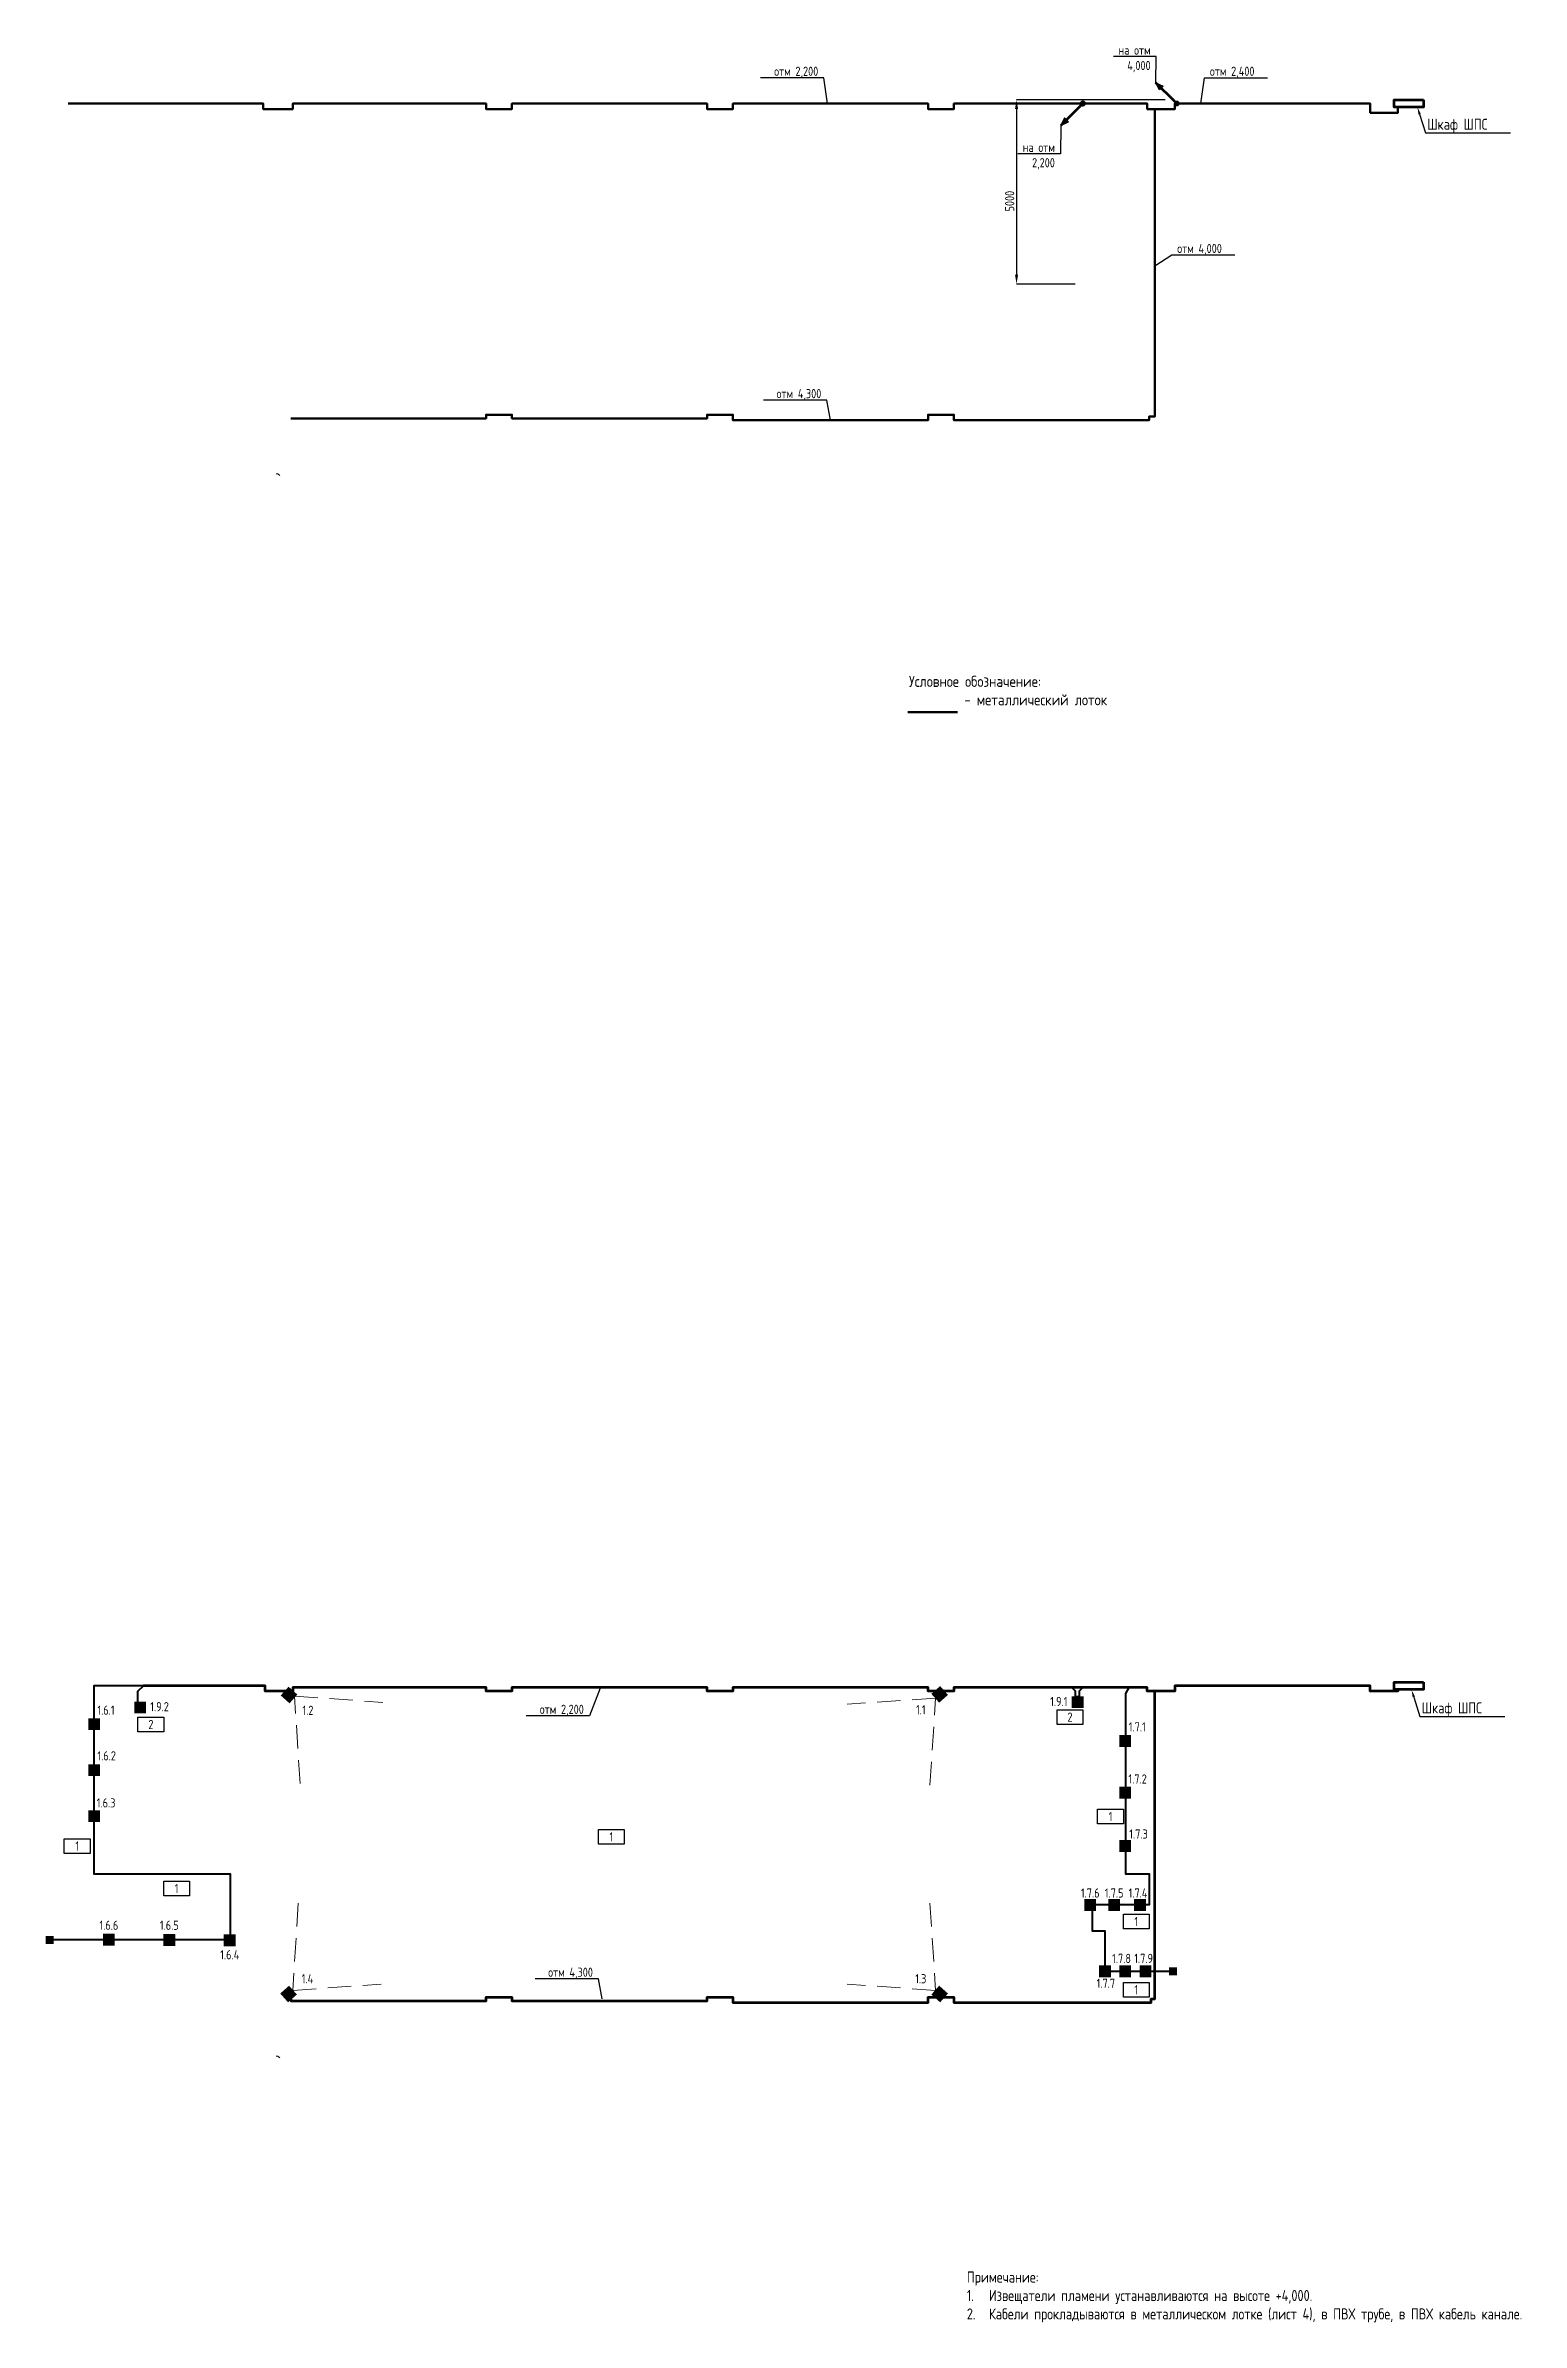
# Model space of a CAD drawing. Header units: millimetres. Extents: x -97100 to 319800, y -166950 to 107250.
# Drawn here: x 4290 to 44357, y 36068 to 97873 of the extents above; entities that cross this region are included whole.
import ezdxf
from ezdxf import colors
from ezdxf.entities.mleader import LeaderData, LeaderLine
from ezdxf.enums import TextEntityAlignment as Align
from ezdxf.math import Vec2, Vec3

# ---------------------------------------------------------------- set-up
doc = ezdxf.new("R2010")
doc.units = ezdxf.units.MM
doc.linetypes.add('DASHED2', pattern=[9.525, 6.35, -3.175])
for name, color, linetype, lineweight in [('0_ПОЖ_ИЗВ', 1, 'Continuous', 15), ('0_ПС', 1, 'Continuous', 15), ('5.5.2', 160, 'Continuous', 25)]:
    doc.layers.add(name, color=color, linetype=linetype, lineweight=lineweight)
doc.styles.add('ARIAL', font='arial.ttf', dxfattribs={"height": 250})
doc.styles.get("Standard").update_dxf_attribs({"font": 'GOST2304A.ttf'})
doc.styles.add('мой', font='GOST_Common.ttf', dxfattribs={"width": 0.9, "height": 3})
doc.linetypes.add('пути', pattern='A,3.81,[130,ltypeshp.shx,S=6.35,R=0,X=0,Y=0],3.81', length=7.62)
doc.dimstyles.new('ISO-25', dxfattribs={"dimtxt": 250, "dimasz": 250, "dimexe": 1.25, "dimexo": 62, "dimgap": 62, "dimtad": 1, "dimtxsty": 'Standard', "dimcen": 2.5, "dimadec": 0, "dimazin": 0, "dimtfac": 1, "dimtmove": 0, "dimatfit": 3, "dimfxl": 1, "dimarcsym": 0})

msp = doc.modelspace()

# ---------------------------------------------------------------- texts
at = {"linetype": 'Continuous', "lineweight": 50, "insert": (27430.78224, 80764.09742), "char_height": 300, "width": 6181.5534187, "attachment_point": 1, "style": 'мой'}
msp.add_mtext('\\pi-900,l1200,t900;Условное обозначение:\\P\\pi600;- металлический лоток {\\H1.8333x; }', dxfattribs=at)
at = {"color": 7, "lineweight": 30, "insert": (29300, 37450), "char_height": 300, "width": 17040.8205462, "attachment_point": 1}
msp.add_mtext('Примечание:\\P\\pi-900,l900,t600,900;1.^IИзвещатели пламени устанавливаются на высоте +4,000.{\\H1.51x; }\\P2.^IКабели прокладываются в металлическом лотке (лист 4), в ПВХ трубе, в ПВХ кабель канале.{\\H1.4077x; }', dxfattribs=at)

# ---------------------------------------------------------------- blocks, each defined once
blk = doc.blocks.new('ЗКПС')
at = {"color": 6, "linetype": 'Continuous', "lineweight": 30}
blk.add_lwpolyline([(0, 400), (700, 400), (700, 0), (0, 0)], close=True, dxfattribs=at)
blk.add_attdef('НОМЕР', text='', height=250, dxfattribs=at).set_placement((350, 200), align=Align.MIDDLE)
blk = doc.blocks.new('ИзвТепловой')
at = {"true_color": 0xffffff}
h = blk.add_hatch(color=7, dxfattribs=at)
h.dxf.hatch_style = 1
h.paths.add_polyline_path([(150, -150), (150, 150), (-150, 150), (-150, -150)])
at = {"color": 1, "linetype": 'Continuous', "lineweight": 50}
blk.add_circle((0, -50), 50, dxfattribs=at)
at = {"layer": '0_ПС', "const_width": 20}
for points in [[(-150, -150), (150, -150), (150, 150), (-150, 150), (-150, -150)], [(0, 0), (0, 100)]]:
    blk.add_lwpolyline(points, dxfattribs=at)
at = {"layer": '0_ПС', "color": 7, "lineweight": 30, "style": 'ARIAL'}
blk.add_attdef('1', text='', height=250, dxfattribs=at).set_placement((0, 325), align=Align.MIDDLE)
blk = doc.blocks.new('ИзвПламени')
at = {"true_color": 0xffffff}
h = blk.add_hatch(color=7, dxfattribs=at)
h.dxf.hatch_style = 1
h.paths.add_polyline_path([(150, -150), (150, 150), (-150, 150), (-150, -150)])
at = {"layer": '0_ПОЖ_ИЗВ', "const_width": 20}
for points in [[(-150, -150), (150, -150), (150, 150), (-150, 150), (-150, -150)], [(50, 100), (-50, 0), (50, -100), (50, -100)]]:
    blk.add_lwpolyline(points, dxfattribs=at)
at = {"color": 7, "lineweight": 30, "style": 'ARIAL'}
blk.add_attdef('1', text='', height=250, dxfattribs=at).set_placement((0, 325), align=Align.MIDDLE)
blk = doc.blocks.new('ИПР')
at = {"true_color": 0xffffff}
h = blk.add_hatch(color=7, dxfattribs=at)
h.dxf.hatch_style = 1
h.paths.add_polyline_path([(150, 150), (-150, 150), (-150, -150), (150, -150)])
at = {"color": 0, "const_width": 20}
for points in [[(-150, -150), (150, -150), (150, 150), (-150, 150), (-150, -150)], [(-100, 100), (0, 50), (100, 100)], [(0, 50), (0, -100)]]:
    blk.add_lwpolyline(points, dxfattribs=at)
at = {"color": 7, "lineweight": 30}
blk.add_attdef('1', text='', height=250, dxfattribs=at).set_placement((0, 300), align=Align.CENTER)
blk = doc.blocks.new('Устройство оконечное шлейфа')
at = {"linetype": 'Continuous', "lineweight": 30, "true_color": 0xffffff}
h = blk.add_hatch(color=7, dxfattribs=at)
h.dxf.hatch_style = 1
h.paths.add_polyline_path([(-100, 100), (-100, -100), (100, -100), (100, 100)])
at = {"const_width": 20}
for points in [[(-100, -100), (100, -100), (100, 100), (-100, 100), (-100, -100)], [(-50, 0), (50, 0), (50, 0)]]:
    blk.add_lwpolyline(points, dxfattribs=at)
blk = doc.blocks.new('_None')
blk = doc.blocks.new('*D78')
at = {"color": 0, "linetype": 'Continuous', "lineweight": -2, "transparency": 16777216}
for p, q in [((34688, 96400), (30649, 96400)), ((30650, 96150), (30650, 91650)), ((32238, 91400), (30649, 91400))]:
    blk.add_line(p, q, dxfattribs=at)
at = {"color": 0, "linetype": 'Continuous', "lineweight": 30, "transparency": 16777216}
for points in [[(30608, 96150), (30692, 96150), (30650, 96400)], [(30608, 91650), (30692, 91650), (30650, 91400)]]:
    blk.add_solid(points, dxfattribs=at)
at = {"layer": 'Defpoints', "color": 0, "linetype": 'Continuous', "lineweight": 30, "transparency": 16777216}
for p in [(34750, 96400), (30650, 91400), (32300, 91400)]:
    blk.add_point(p, dxfattribs=at)
at = {"color": 0, "linetype": 'Continuous', "lineweight": 15, "transparency": 16777216, "insert": (30463, 93650), "char_height": 250, "attachment_point": 5, "rotation": 90}
blk.add_mtext('5000', dxfattribs=at)
blk = doc.blocks.new('*U80')
at = {"lineweight": 30}
h = blk.add_hatch(color=0, dxfattribs=at)
edge = h.paths.add_edge_path()
edge.add_arc((0, 0), 0.794, 0, 360)
blk.add_hatch(color=0, dxfattribs=at).paths.add_polyline_path([(3.72, 4.73), (5.65, 5.65), (4.71, 3.71)])
at = {"color": 0, "lineweight": 60}
blk.add_line((0.54, 0.54), (5.65, 5.65), dxfattribs=at)
at = {"color": 0, "lineweight": 30}
for p, q in [((3.72, 4.73), (5.65, 5.65)), ((4.71, 3.71), (3.72, 4.73)), ((5.65, 5.65), (4.71, 3.71))]:
    blk.add_line(p, q, dxfattribs=at)
blk = doc.blocks.new('*U81')
at = {"lineweight": 30}
blk.add_hatch(color=0, dxfattribs=at).paths.add_polyline_path([(-4.73, 3.72), (-5.65, 5.65), (-3.71, 4.71)])
h = blk.add_hatch(color=0, dxfattribs=at)
edge = h.paths.add_edge_path()
edge.add_arc((0, 0), 0.794, 90, 450)
at = {"color": 0, "lineweight": 60}
blk.add_line((-0.54, 0.54), (-5.65, 5.65), dxfattribs=at)
at = {"color": 0, "lineweight": 30}
for p, q in [((-4.73, 3.72), (-5.65, 5.65)), ((-5.65, 5.65), (-3.71, 4.71)), ((-3.71, 4.71), (-4.73, 3.72))]:
    blk.add_line(p, q, dxfattribs=at)

# ---------------------------------------------------------------- dimensions: what is measured, and where the dimension line sits
at = {"linetype": 'Continuous', "lineweight": 15}
dim = msp.add_linear_dim(base=(30650, 91400), p1=(34750, 96400), p2=(32300, 91400), angle=90, dimstyle='ISO-25', dxfattribs=at)
dim.commit()
dim.dimension.update_dxf_attribs({"geometry": '*D78', "text_midpoint": (30650, 93650), "dimtype": 160})

# ---------------------------------------------------------------- linework, layer by layer
at = {"color": 5, "linetype": 'пути', "lineweight": 50, "ltscale": 20}
for points in [[(40998.99841, 96217.85254), (41001.00159, 96050), (40250, 96050), (40250, 96300), (34950, 96300), (34950, 96150), (34200, 96150), (34200, 96300), (28950, 96300), (28950, 96150), (28250, 96150), (28250, 96300), (22950, 96300), (22950, 96150), (22250, 96150), (22250, 96300), (16950, 96300), (16950, 96150), (16250, 96150), (16250, 96300), (11000, 96300), (11000, 96150), (10200, 96150), (10200, 96300), (4900, 96300)], [(10950, 87750), (16250, 87750), (16250, 87850), (16950, 87850), (16950, 87750), (22250, 87750), (22250, 87850), (22950, 87850), (22950, 87700), (28250, 87700), (28250, 87850), (28950, 87850), (28950, 87700), (34250, 87700), (34250, 87800), (34400, 87800), (34400, 96150)], [(29050, 79777.0002), (27700.00213, 79777.0002)]]:
    msp.add_lwpolyline(points, dxfattribs=at)
at = {"linetype": 'Continuous', "lineweight": 15}
for points in [[(10550, 86250), (10600, 86250), (10650, 86200)], [(10550, 43300), (10600, 43300), (10650, 43250)]]:
    msp.add_lwpolyline(points, dxfattribs=at)
at = {"color": 1, "linetype": 'Continuous', "lineweight": 40}
for points in [[(6950, 53350), (5600, 53350), (5600, 48250), (9300, 48250), (9300, 46450), (4500, 46450)], [(6800, 52900), (6800, 53200), (6950, 53350)], [(32450, 53300), (32350, 53200), (32350, 53050), (32250, 53050), (32250, 53200), (32150, 53300)], [(33700, 53300), (33610.04809, 53144.19873), (33610.04809, 48250), (34250, 48250), (34250, 47400), (32700, 47400), (32700, 46700), (33050, 46700), (33050, 45600), (34800, 45600)]]:
    msp.add_lwpolyline(points, dxfattribs=at)
at = {"color": 1, "linetype": 'Continuous', "lineweight": 60}
for points in [[(41000, 53250), (41000, 53200), (40250, 53200), (40250, 53350), (34950, 53350), (34950, 53200), (34200, 53200), (34200, 53300), (28950, 53300), (28950, 53200), (28250, 53200), (28250, 53300), (22950, 53300), (22950, 53200), (22250, 53200), (22250, 53300), (16950, 53300), (16950, 53200), (16250, 53200), (16250, 53300), (11000, 53300), (11000, 53200), (10250, 53200), (10250, 53350), (6950, 53350)], [(10800, 44900), (10950, 44900), (10950, 44800), (16250, 44800), (16250, 44900), (16950, 44900), (16950, 44800), (22250, 44800), (22250, 44900), (22950, 44900), (22950, 44750), (28250, 44750), (28250, 44900), (28950, 44900), (28950, 44750), (34300, 44750), (34300, 44850), (34400, 44850), (34400, 53200)]]:
    msp.add_lwpolyline(points, dxfattribs=at)
at = {"layer": '0_ПС', "color": 7, "linetype": 'Continuous', "lineweight": 60}
for points in [[(41700, 96399.99563), (41700, 96199.99563), (40900.01986, 96199.99563), (40900.01986, 96399.99563)], [(41700, 53449.99563), (41700, 53249.99563), (40900.01986, 53249.99563), (40900.01986, 53449.99563)]]:
    msp.add_lwpolyline(points, close=True, dxfattribs=at)
at = {"layer": '5.5.2', "color": 1, "linetype": 'DASHED2', "lineweight": 13, "ltscale": 100}
for points in [[(11200, 50700), (11050.30494, 53067.13235), (13450, 52900)], [(28300, 50650), (28449.69506, 53017.13235), (26050, 52850)], [(11150, 47450), (11000.30494, 45082.86765), (13400, 45250)], [(28300, 47450), (28449.69506, 45082.86765), (26050, 45250)]]:
    msp.add_lwpolyline(points, dxfattribs=at)

# ---------------------------------------------------------------- block references
at = {"color": 7, "linetype": 'Continuous', "lineweight": 30, "xscale": 100, "yscale": 100, "zscale": 100}
msp.add_blockref('*U81', (35000, 96300), dxfattribs=at)
at = {"lineweight": 30, "xscale": -105.6000000000931, "yscale": 105.6000000000931, "zscale": 105.6000000000931, "rotation": 90}
msp.add_blockref('*U80', (32449.69227, 96300), dxfattribs=at)
at = {"color": 1, "linetype": 'Continuous', "lineweight": 40}
ref = msp.add_blockref('ИзвТепловой', (5609.99657, 52310.00055), dxfattribs=at)
ref.add_attrib('1', '1.6.1', dxfattribs={"layer": '0_ПС', "color": 7, "lineweight": 30, "height": 250}).set_placement((5931.05756, 52689.06358), align=Align.MIDDLE)
at = {"color": 6, "linetype": 'Continuous', "lineweight": 30}
for p, values in [((31750, 52300), {'НОМЕР': '2'}), ((6800, 52100), {'НОМЕР': '2'}), ((19300, 49050), {'НОМЕР': '1'}), ((32850, 49600), {'НОМЕР': '1'}), ((4800, 48800), {'НОМЕР': '1'}), ((7500, 47650), {'НОМЕР': '1'}), ((33550, 46750), {'НОМЕР': '1'}), ((33550, 44900), {'НОМЕР': '1'})]:
    msp.add_blockref('ЗКПС', p, dxfattribs=at).add_auto_attribs(values)
at = {"color": 1, "linetype": 'Continuous', "lineweight": 40}
ref = msp.add_blockref('ИзвТепловой', (33600, 51850), dxfattribs=at)
ref.add_attrib('1', '1.7.1', dxfattribs={"layer": '0_ПС', "color": 7, "lineweight": 30, "height": 250}).set_placement((33926.79492, 52236.60254), align=Align.MIDDLE)
ref = msp.add_blockref('ИзвТепловой', (5609.99657, 51060.00055), dxfattribs=at)
ref.add_attrib('1', '1.6.2', dxfattribs={"layer": '0_ПС', "color": 7, "lineweight": 30, "height": 250}).set_placement((5950, 51450), align=Align.MIDDLE)
ref = msp.add_blockref('ИзвТепловой', (33600, 50450), dxfattribs=at)
ref.add_attrib('1', '1.7.2', dxfattribs={"layer": '0_ПС', "color": 7, "lineweight": 30, "height": 250}).set_placement((33935.94555, 50820.75318), align=Align.MIDDLE)
ref = msp.add_blockref('ИзвТепловой', (5609.99657, 49810.00055), dxfattribs=at)
ref.add_attrib('1', '1.6.3', dxfattribs={"layer": '0_ПС', "color": 7, "lineweight": 30, "height": 250}).set_placement((5934.35441, 50172.90105), align=Align.MIDDLE)
ref = msp.add_blockref('ИзвТепловой', (33600, 49000), dxfattribs=at)
ref.add_attrib('1', '1.7.3', dxfattribs={"layer": '0_ПС', "color": 7, "lineweight": 30, "height": 250}).set_placement((33960.94555, 49327.45191), align=Align.MIDDLE)
ref = msp.add_blockref('ИзвТепловой', (32650, 47400), dxfattribs=at)
ref.add_attrib('1', '1.7.6', dxfattribs={"layer": '0_ПС', "color": 7, "lineweight": 30, "height": 250}).set_placement((32650, 47725), align=Align.MIDDLE)
ref = msp.add_blockref('ИзвТепловой', (33300, 47400), dxfattribs=at)
ref.add_attrib('1', '1.7.5', dxfattribs={"layer": '0_ПС', "color": 7, "lineweight": 30, "height": 250}).set_placement((33300, 47725), align=Align.MIDDLE)
ref = msp.add_blockref('ИзвТепловой', (34000, 47400), dxfattribs=at)
ref.add_attrib('1', '1.7.4', dxfattribs={"layer": '0_ПС', "color": 7, "lineweight": 30, "height": 250}).set_placement((33947.32143, 47725), align=Align.MIDDLE)
ref = msp.add_blockref('ИзвТепловой', (6009.99657, 46460.00055), dxfattribs=at)
ref.add_attrib('1', '1.6.6', dxfattribs={"layer": '0_ПС', "color": 7, "lineweight": 30, "height": 250}).set_placement((6009.99657, 46850), align=Align.MIDDLE)
ref = msp.add_blockref('ИзвТепловой', (7650, 46450), dxfattribs=at)
ref.add_attrib('1', '1.6.5', dxfattribs={"layer": '0_ПС', "color": 7, "lineweight": 30, "height": 250}).set_placement((7650, 46850), align=Align.MIDDLE)
ref = msp.add_blockref('ИзвТепловой', (9290.00343, 46439.99945), dxfattribs=at)
ref.add_attrib('1', '1.6.4', dxfattribs={"layer": '0_ПС', "color": 7, "lineweight": 30, "height": 250}).set_placement((9290.00343, 46050), align=Align.MIDDLE)
ref = msp.add_blockref('ИзвТепловой', (33050, 45600), dxfattribs=at)
ref.add_attrib('1', '1.7.7', dxfattribs={"layer": '0_ПС', "color": 7, "lineweight": 30, "height": 250}).set_placement((33074.10714, 45275), align=Align.MIDDLE)
ref = msp.add_blockref('ИзвТепловой', (33600, 45600), dxfattribs=at)
ref.add_attrib('1', '1.7.8', dxfattribs={"layer": '0_ПС', "color": 7, "lineweight": 30, "height": 250}).set_placement((33500, 45950), align=Align.MIDDLE)
ref = msp.add_blockref('ИзвТепловой', (34150, 45600), dxfattribs=at)
ref.add_attrib('1', '1.7.9', dxfattribs={"layer": '0_ПС', "color": 7, "lineweight": 30, "height": 250}).set_placement((34100, 45950), align=Align.MIDDLE)
at = {"layer": '0_ПОЖ_ИЗВ', "color": 1}
ref = msp.add_blockref('ИПР', (6860.00098, 52759.99985), dxfattribs=at)
ref.add_attrib('1', '1.9.2', dxfattribs={"color": 7, "lineweight": 30, "height": 250}).set_placement((7385.70508, 52658.25318), align=Align.CENTER)
ref = msp.add_blockref('ИПР', (32309.99949, 52904.4712), dxfattribs=at)
ref.add_attrib('1', '1.9.1', dxfattribs={"color": 7, "lineweight": 30, "height": 250}).set_placement((31797.32143, 52800), align=Align.CENTER)
at = {"layer": '0_ПОЖ_ИЗВ', "color": 7}
for p in [(4400, 46450), (34900, 45600)]:
    msp.add_blockref('Устройство оконечное шлейфа', p, dxfattribs=at)
at = {"layer": '5.5.2', "color": 5, "linetype": 'Continuous', "lineweight": 50}
ref = msp.add_blockref('ИзвПламени', (10900, 53100), dxfattribs=dict(at, xscale=-1, rotation=138.3664606634299))
ref.add_attrib('1', '1.2', dxfattribs={"layer": '0_ПС', "color": 7, "lineweight": 30, "height": 250}).set_placement((11412.62953, 52683.21819), align=Align.MIDDLE)
ref = msp.add_blockref('ИзвПламени', (28562.62953, 53116.78181), dxfattribs=dict(at, rotation=221.6335393365702))
ref.add_attrib('1', '1.1', dxfattribs={"layer": '0_ПС', "color": 7, "lineweight": 30, "height": 250}).set_placement((28050, 52700), align=Align.MIDDLE)
ref = msp.add_blockref('ИзвПламени', (10887.37047, 44983.21819), dxfattribs=dict(at, rotation=41.63353933657012))
ref.add_attrib('1', '1.4', dxfattribs={"layer": '0_ПС', "color": 7, "lineweight": 30, "height": 250}).set_placement((11400, 45400), align=Align.MIDDLE)
ref = msp.add_blockref('ИзвПламени', (28562.62953, 44983.21819), dxfattribs=dict(at, xscale=-1, rotation=318.3664606634298))
ref.add_attrib('1', '1.3', dxfattribs={"layer": '0_ПС', "color": 7, "lineweight": 30, "height": 250}).set_placement((28050, 45400), align=Align.MIDDLE)

msp.set_redraw_order([(e.dxf.handle, doc.entitydb.next_handle()) for e in msp.query("TEXT MTEXT ATTDEF DIMENSION ARC_DIMENSION")])  # texts and dimensions are drawn at this point

# ---------------------------------------------------------------- leaders
at = {"color": 7, "linetype": 'Continuous', "lineweight": 13}
ml = msp.add_multileader_mtext('Standard', dxfattribs=at)
ml.set_content('на отм \\P4,000', color=7)
ml.set_leader_properties()
ml.set_arrow_properties(name='NONE')
ml.build(insert=Vec2(0, 0))
ml.multileader.update_dxf_attribs({"text_left_attachment_type": 6, "text_right_attachment_type": 6, "dogleg_length": 0.36, "arrow_head_size": 200})
ctx = ml.context
ctx.base_point, ctx.char_height, ctx.arrow_head_size, ctx.landing_gap_size, ctx.plane_origin = Vec3(33423.53706, 97573.46974), 250, 200, 9, Vec3(29330.16196, 92423.5335)
ctx.left_attachment, ctx.right_attachment, ctx.text_align_type = 6, 6, 2
notes = []
notes.append((ctx, [(1, (1, 1, 0), (34440.01538, 97573.46974), (-1, 0), 141.33546, [(0, [(34435.38376, 96864.89744)], 0, [])])]))
ctx.mtext.insert, ctx.mtext.width, ctx.mtext.alignment, ctx.mtext.flow_direction = Vec3(34289.67992, 97873.46974), 999.7789676, 3, 5
ml = msp.add_multileader_mtext('Standard', dxfattribs=at)
ml.set_content('отм 2,200', color=7)
ml.set_leader_properties()
ml.set_arrow_properties(name='NONE')
ml.build(insert=Vec2(0, 0))
ml.multileader.update_dxf_attribs({"text_left_attachment_type": 6, "text_right_attachment_type": 6, "dogleg_length": 0.36, "arrow_head_size": 200})
ctx = ml.context
ctx.base_point, ctx.char_height, ctx.arrow_head_size, ctx.landing_gap_size, ctx.plane_origin = Vec3(23972.40492, 97000), 250, 200, 9, Vec3(21030.00303, 91543.43072)
ctx.left_attachment, ctx.right_attachment, ctx.text_align_type = 6, 6, 2
notes.append((ctx, [(1, (1, 1, 0), (25417.63323, 97000), (-1, 0), 141.33546, [(0, [(25517.29778, 96300)], 0, [])])]))
ctx.mtext.insert, ctx.mtext.width, ctx.mtext.alignment, ctx.mtext.flow_direction = Vec3(25267.29778, 97300), 1550, 3, 5
ml = msp.add_multileader_mtext('Standard', dxfattribs=at)
ml.set_content('отм 2,400', color=7)
ml.set_leader_properties()
ml.set_arrow_properties(name='NONE')
ml.build(insert=Vec2(0, 0))
ml.multileader.update_dxf_attribs({"text_left_attachment_type": 6, "text_right_attachment_type": 6, "dogleg_length": 0.36, "arrow_head_size": 200})
ctx = ml.context
ctx.base_point, ctx.char_height, ctx.arrow_head_size, ctx.landing_gap_size, ctx.plane_origin = Vec3(35891, 97000), 250, 200, 9, Vec3(33204.88526, 91643.43072)
ctx.left_attachment, ctx.right_attachment = 6, 6
notes.append((ctx, [(0, (1, 1, 0), (35749.66454, 97000), (1, 0), 141.33546, [(0, [(35650, 96300)], 0, [])])]))
ctx.mtext.insert, ctx.mtext.width, ctx.mtext.flow_direction = Vec3(35900, 97300), 1550, 5
ml = msp.add_multileader_mtext('Standard', dxfattribs=at)
ml.set_content('на отм \\P2,200', color=7)
ml.set_leader_properties()
ml.set_arrow_properties(name='NONE')
ml.build(insert=Vec2(0, 0))
ml.multileader.update_dxf_attribs({"text_left_attachment_type": 6, "text_right_attachment_type": 6, "dogleg_length": 0.36, "arrow_head_size": 200})
ctx = ml.context
ctx.base_point, ctx.char_height, ctx.arrow_head_size, ctx.landing_gap_size, ctx.plane_origin = Vec3(30824.70651, 94934.15064), 250, 200, 9, Vec3(26763.60554, 89784.21439)
ctx.left_attachment, ctx.right_attachment, ctx.text_align_type = 6, 6, 2
notes.append((ctx, [(1, (1, 1, 0), (31841.18482, 94934.15064), (-1, 0), 141.33546, [(0, [(31850, 95700)], 0, [])])]))
ctx.mtext.insert, ctx.mtext.width, ctx.mtext.alignment, ctx.mtext.flow_direction = Vec3(31690.84936, 95234.15064), 999.7789676, 3, 5
ml = msp.add_multileader_mtext('Standard', dxfattribs=at)
ml.set_content('отм 4,000', color=7)
ml.set_leader_properties()
ml.set_arrow_properties(name='NONE')
ml.build(insert=Vec2(0, 0))
ml.multileader.update_dxf_attribs({"text_left_attachment_type": 6, "text_right_attachment_type": 6, "dogleg_length": 0.36, "arrow_head_size": 200})
ctx = ml.context
ctx.base_point, ctx.char_height, ctx.arrow_head_size, ctx.landing_gap_size, ctx.plane_origin = Vec3(35005.10714, 92190.77529), 250, 200, 9, Vec3(32062.70526, 86884.20602)
ctx.left_attachment, ctx.right_attachment = 6, 6
notes.append((ctx, [(0, (1, 1, 0), (34863.77168, 92190.77529), (1, 0), 141.33546, [(0, [(34400, 91890.77529)], 0, [])])]))
ctx.mtext.insert, ctx.mtext.width, ctx.mtext.flow_direction = Vec3(35014.10714, 92490.77529), 1550, 5
ml = msp.add_multileader_mtext('Standard', dxfattribs=at)
ml.set_content('отм 4,300', color=7)
ml.set_leader_properties()
ml.set_arrow_properties(name='NONE')
ml.build(insert=Vec2(0, 0))
ml.multileader.update_dxf_attribs({"text_left_attachment_type": 6, "text_right_attachment_type": 6, "dogleg_length": 0.36, "arrow_head_size": 200})
ctx = ml.context
ctx.base_point, ctx.char_height, ctx.arrow_head_size, ctx.landing_gap_size, ctx.plane_origin = Vec3(24072.96429, 88250), 250, 200, 9, Vec3(21112.70526, 82943.43072)
ctx.left_attachment, ctx.right_attachment, ctx.text_align_type = 6, 6, 2
notes.append((ctx, [(1, (1, 1, 0), (25500.33546, 88250), (-1, 0), 141.33546, [(0, [(25600, 87700)], 0, [])])]))
ctx.mtext.insert, ctx.mtext.width, ctx.mtext.alignment, ctx.mtext.flow_direction = Vec3(25350, 88550), 1550, 3, 5
ml = msp.add_multileader_mtext('Standard', dxfattribs=at)
ml.set_content('отм 2,200', color=7)
ml.set_leader_properties()
ml.set_arrow_properties(name='NONE')
ml.build(insert=Vec2(0, 0))
ml.multileader.update_dxf_attribs({"text_left_attachment_type": 6, "text_right_attachment_type": 6, "dogleg_length": 0.36, "arrow_head_size": 200})
ctx = ml.context
ctx.base_point, ctx.char_height, ctx.arrow_head_size, ctx.landing_gap_size, ctx.plane_origin = Vec3(17608.31845, 52536.57767), 250, 200, 9, Vec3(14833.5498, 47030.00839)
ctx.left_attachment, ctx.right_attachment, ctx.text_align_type = 6, 6, 2
notes.append((ctx, [(1, (1, 1, 0), (19053.54676, 52536.57767), (-1, 0), 141.33546, [(0, [(19350.67073, 53288.23815)], 0, [])])]))
ctx.mtext.insert, ctx.mtext.width, ctx.mtext.alignment, ctx.mtext.flow_direction = Vec3(18903.2113, 52836.57767), 1550, 3, 5
ml = msp.add_multileader_mtext('Standard', dxfattribs=at)
ml.set_content('отм 4,300', color=7)
ml.set_leader_properties()
ml.set_arrow_properties(name='NONE')
ml.build(insert=Vec2(0, 0))
ml.multileader.update_dxf_attribs({"text_left_attachment_type": 6, "text_right_attachment_type": 6, "dogleg_length": 0.36, "arrow_head_size": 200})
ctx = ml.context
ctx.base_point, ctx.char_height, ctx.arrow_head_size, ctx.landing_gap_size, ctx.plane_origin = Vec3(17872.96429, 45400), 250, 200, 9, Vec3(14162.70526, 39993.43072)
ctx.left_attachment, ctx.right_attachment, ctx.text_align_type = 6, 6, 2
notes.append((ctx, [(1, (1, 1, 0), (19300.33546, 45400), (-1, 0), 141.33546, [(0, [(19400, 44850)], 0, [])])]))
ctx.mtext.insert, ctx.mtext.width, ctx.mtext.alignment, ctx.mtext.flow_direction = Vec3(19150, 45700), 1550, 3, 5
at = {"layer": '0_ПС', "color": 7, "linetype": 'Continuous', "lineweight": 13}
ml = msp.add_multileader_mtext('Standard', dxfattribs=at)
ml.set_content('Шкаф ШПС', color=7)
ml.set_leader_properties()
ml.build(insert=Vec2(0, 0))
ml.multileader.update_dxf_attribs({"text_left_attachment_type": 6, "text_right_attachment_type": 6, "dogleg_length": 2, "arrow_head_size": 200})
ctx = ml.context
ctx.base_point, ctx.char_height, ctx.arrow_head_size, ctx.landing_gap_size, ctx.plane_origin = Vec3(41801.09, 95500), 300, 200, 0.09, Vec3(39324.99998, 100947.99999)
ctx.left_attachment, ctx.right_attachment = 6, 6
notes.append((ctx, [(0, (1, 1, 0), (41750, 95500), (1, 0), 51.09, [(0, [(41532.56945, 96199.99563)], 0, [])])]))
ctx.mtext.insert, ctx.mtext.flow_direction = Vec3(41801.18, 95885.5), 5
ml = msp.add_multileader_mtext('Standard', dxfattribs=at)
ml.set_content('Шкаф ШПС', color=7)
ml.set_leader_properties()
ml.build(insert=Vec2(0, 0))
ml.multileader.update_dxf_attribs({"text_left_attachment_type": 6, "text_right_attachment_type": 6, "dogleg_length": 2, "arrow_head_size": 200})
ctx = ml.context
ctx.base_point, ctx.char_height, ctx.arrow_head_size, ctx.landing_gap_size, ctx.plane_origin = Vec3(41650, 52514.40799), 300, 200, 0.09, Vec3(39324.99998, 57997.99999)
ctx.left_attachment, ctx.right_attachment = 6, 6
notes.append((ctx, [(0, (1, 1, 0), (41598.91, 52514.40799), (1, 0), 51.09, [(0, [(41374.10254, 53235.04809)], 0, [])])]))
ctx.mtext.insert, ctx.mtext.flow_direction = Vec3(41650.09, 52899.90799), 5
for ctx, leaders in notes:
    for number, flags, end, landing, length, lines in leaders:
        leader = LeaderData()
        leader.index, (leader.has_last_leader_line, leader.has_dogleg_vector, leader.attachment_direction) = number, flags
        leader.last_leader_point, leader.dogleg_vector, leader.dogleg_length = Vec3(end), Vec3(landing), length
        for number, points, colour, breaks in lines:
            line = LeaderLine()
            line.index, line.vertices, line.color, line.breaks = number, Vec3.list(points), colors.encode_raw_color(colour), breaks
            leader.lines.append(line)
        ctx.leaders.append(leader)

doc.saveas('drawing.dxf')
